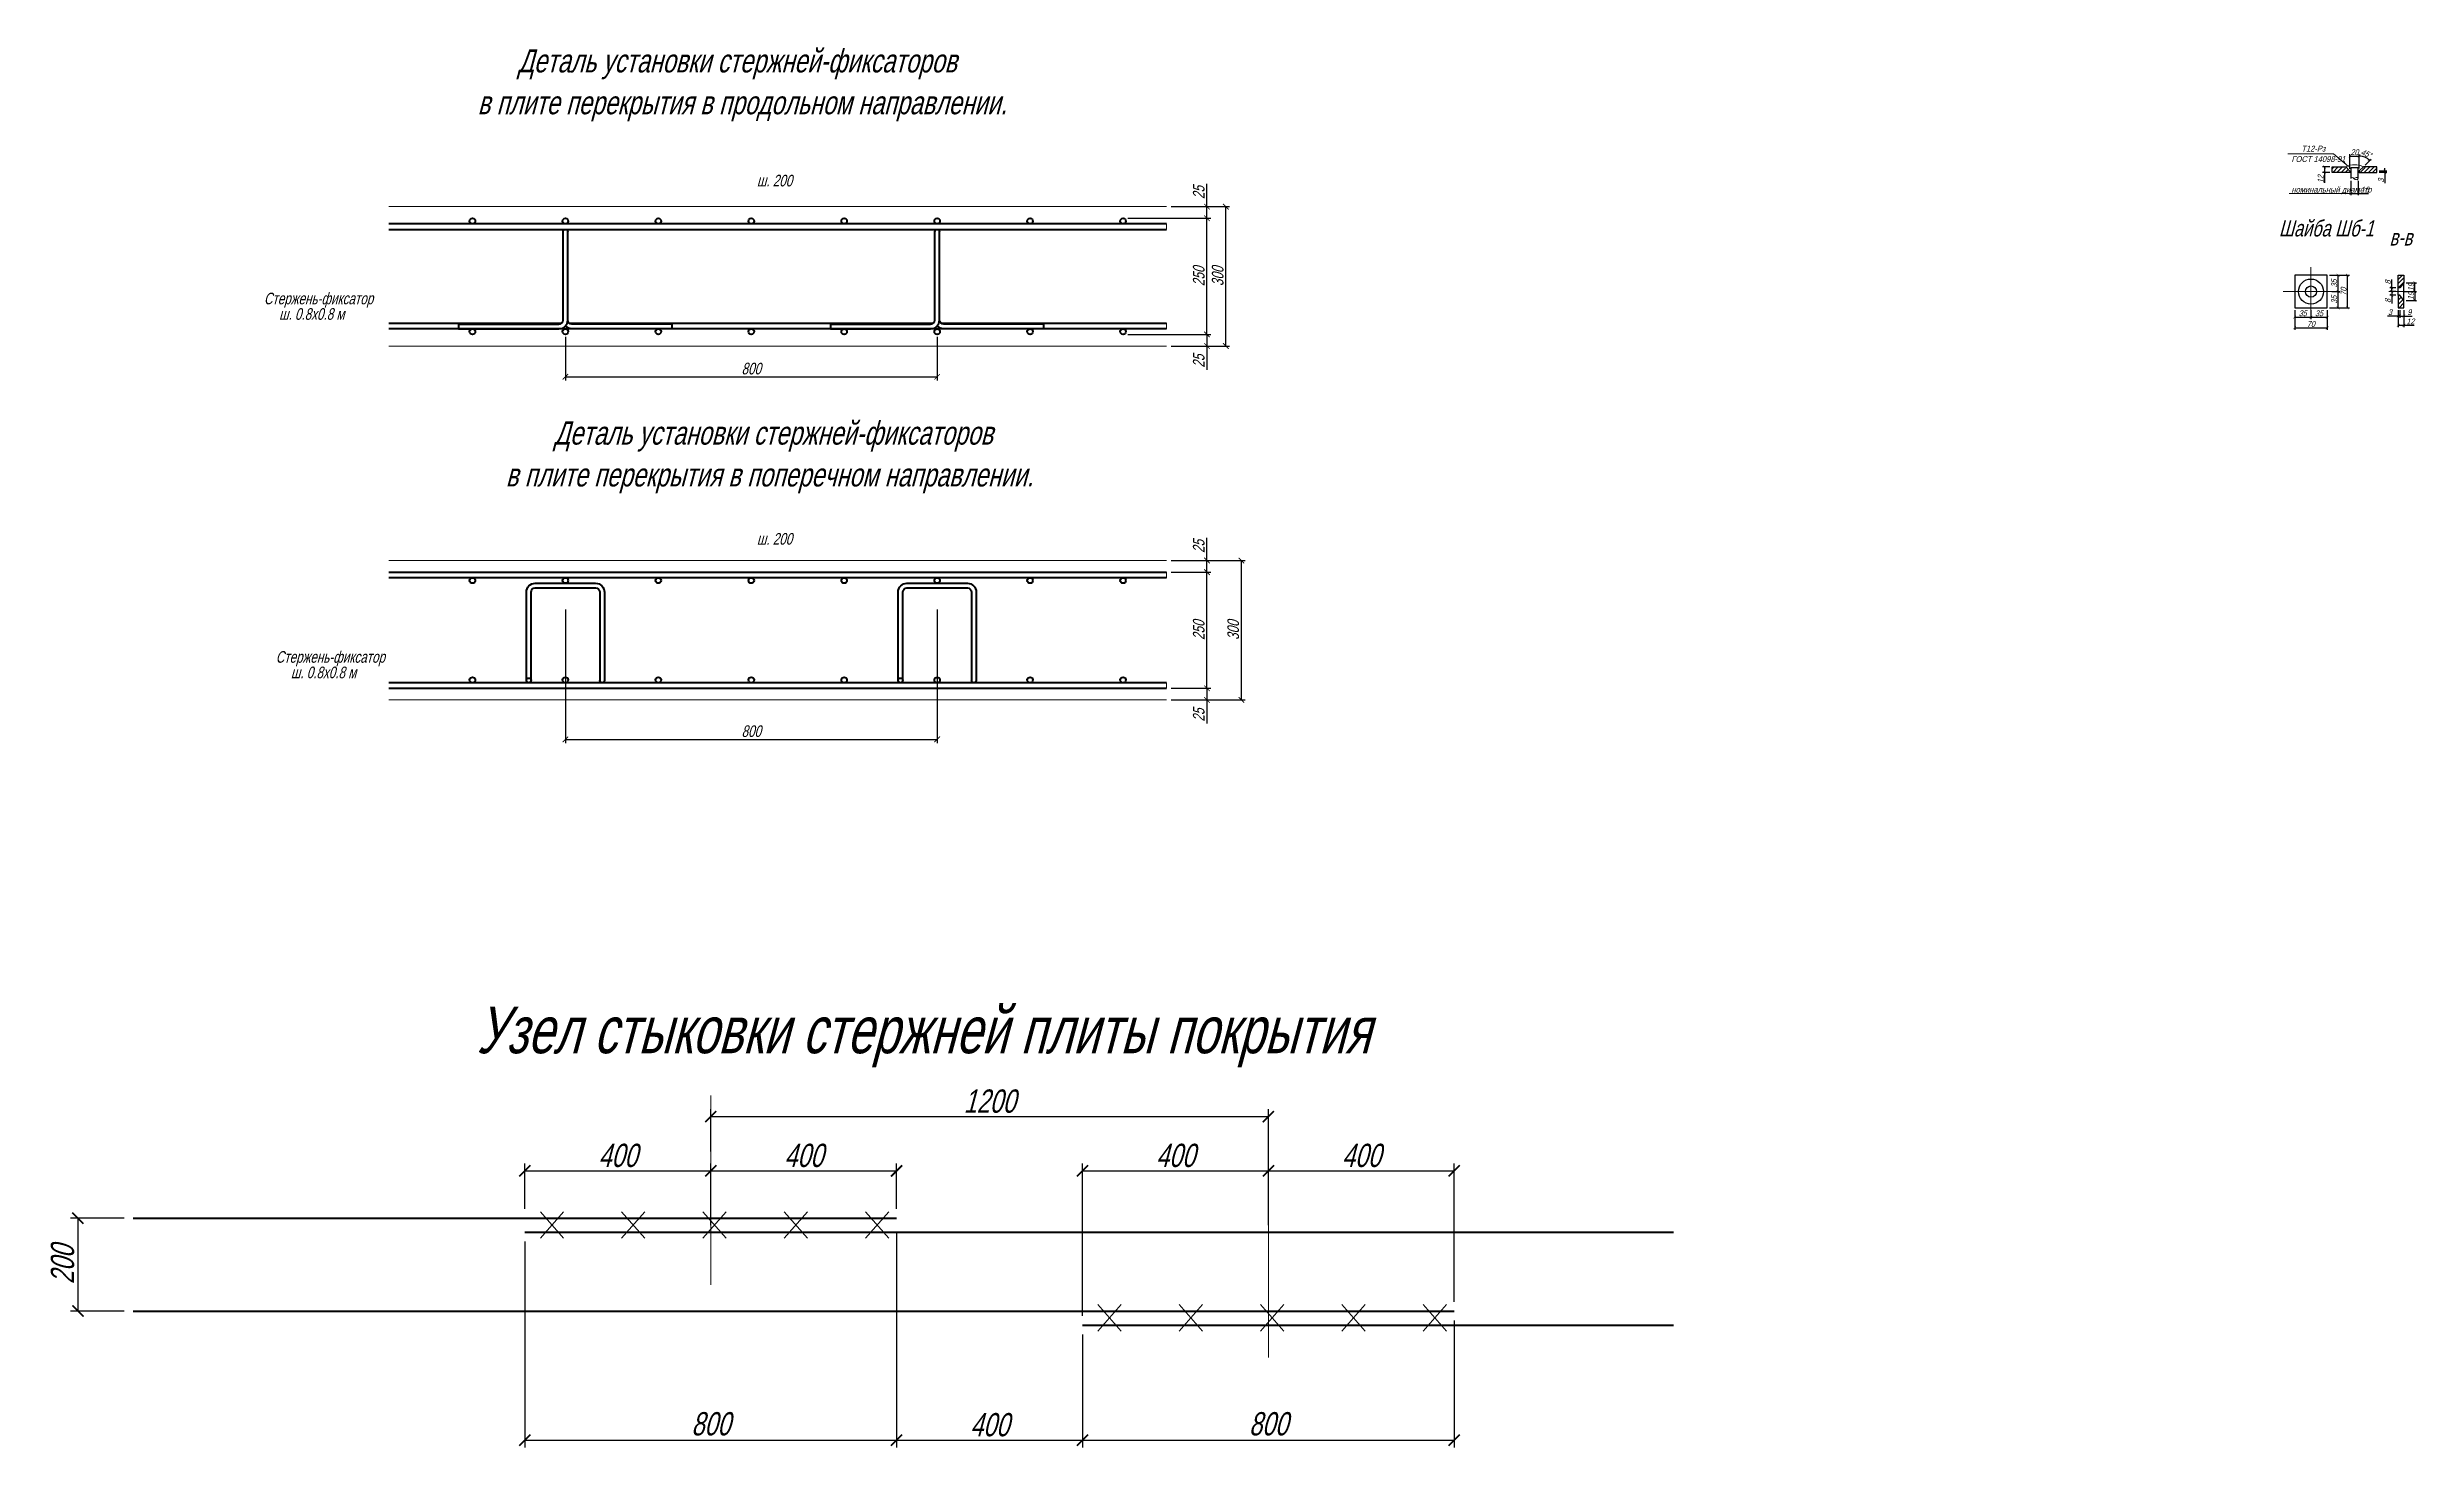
# Model space of a CAD drawing. Header units: millimetres. Extents: x 5929542 to 6152618, y 10240044 to 10382466.
# Drawn here: x 6138428 to 6143526, y 10276311 to 10279324 of the extents above; entities that cross this region are included whole.
import ezdxf
from ezdxf.enums import TextEntityAlignment as Align

# ---------------------------------------------------------------- set-up
doc = ezdxf.new("R2010")
doc.units = ezdxf.units.MM
doc.header["$PDMODE"] = 35
doc.linetypes.add('осевая', pattern=[50.8, 31.75, -6.35, 6.35, -6.35])
doc.layers.get('Defpoints').update_dxf_attribs({"color": 253})
for name, color, linetype, lineweight in [('арматура', 7, 'Continuous', 40), ('Оси', 6, 'осевая', 9), ('Основная', 7, 'Continuous', 30), ('Построения', 7, 'Continuous', 13), ('Размеры', 172, 'Continuous', 13), ('Текст', 134, 'Continuous', 13)]:
    doc.layers.add(name, color=color, linetype=linetype, lineweight=lineweight)
doc.styles.add('1к1', font='mipgost.shx', dxfattribs={"width": 0.75, "oblique": 15})
doc.styles.add('GOST 2.304', font='mipgost.ttf', dxfattribs={"width": 0.75, "oblique": 15})
doc.dimstyles.new('1k10', dxfattribs={"dimscale": 10, "dimtxt": 2.5, "dimasz": 1.2, "dimexe": 0.8, "dimexo": 1, "dimgap": 0.5, "dimtad": 1, "dimdec": 0, "dimtxsty": '1к1', "dimblk": 'ARCHTICK', "dimcen": 2.5, "dimadec": 0, "dimazin": 0, "dimtfac": 1, "dimtdec": 0, "dimtmove": 0, "dimatfit": 3, "dimfxl": 1.25, "dimarcsym": 0})
doc.dimstyles.new('1k100', dxfattribs={"dimscale": 100, "dimtxt": 2.5, "dimasz": 1.2, "dimexe": 0.8, "dimexo": 1, "dimgap": 0.4, "dimtad": 1, "dimdec": 0, "dimtxsty": 'GOST 2.304', "dimblk": 'ARCHTICK', "dimcen": 2.5, "dimadec": 0, "dimazin": 0, "dimtfac": 1, "dimtdec": 0, "dimtmove": 0, "dimatfit": 3, "dimfxl": 1.25, "dimarcsym": 0})
doc.dimstyles.new('1k25', dxfattribs={"dimscale": 25, "dimtxt": 2.5, "dimasz": 1.2, "dimexe": 0.8, "dimexo": 1, "dimgap": 0.5, "dimtad": 1, "dimdec": 0, "dimtxsty": 'GOST 2.304', "dimblk": 'ARCHTICK', "dimcen": 2.5, "dimadec": 0, "dimazin": 0, "dimtfac": 1, "dimtdec": 0, "dimtmove": 0, "dimatfit": 3, "dimfxl": 1.25, "dimarcsym": 0})
pattern_1 = [(45, (5773576.3006, 10124467.676), (-4.49012806, 4.49012806), [])]

msp = doc.modelspace()

# ---------------------------------------------------------------- texts
at = {"layer": 'Текст', "ltscale": 10, "style": 'GOST 2.304', "oblique": 15, "width": 0.75}
for s, p in [('Деталь установки стержней-фиксаторов', (6139912.69534, 10279270.3561)), ('в плите перекрытия в продольном направлении.', (6139923.08558, 10279180.3561)), ('Деталь установки стержней-фиксаторов', (6139990.26643, 10278469.39942)), ('в плите перекрытия в поперечном направлении.', (6139981.79585, 10278379.39942))]:
    msp.add_text(s, height=50, dxfattribs=at).set_placement(p, align=Align.CENTER)
at = {"layer": 'Текст', "ltscale": 5, "style": 'GOST 2.304', "oblique": 15, "width": 0.85}
for s, p in [('Т12-Рз', (6143278.3946, 10279100.2186)), ('ГОСТ 14098-91', (6143256.95367, 10279077.7186)), ('номинальный диаметр', (6143256.95367, 10279011.95223))]:
    msp.add_text(s, height=12.5, dxfattribs=at).set_placement(p)
at = {"layer": 'Текст', "ltscale": 5, "style": 'GOST 2.304', "oblique": 15, "width": 0.75}
for s, p in [('Шайба Шб-1', (6143229.86943, 10278934.91629)), ('в-в', (6143467.8022, 10278915.41245))]:
    msp.add_text(s, height=35, dxfattribs=at).set_placement(p, align=Align.MIDDLE_LEFT)
at = {"layer": 'Текст', "ltscale": 20, "style": 'GOST 2.304', "oblique": 15, "width": 0.75}
msp.add_text('Узел стыковки стержней плиты покрытия', height=100, dxfattribs=at).set_placement((6140312.7644, 10277159.58568), align=Align.CENTER)
at = {"layer": 'Текст', "char_height": 25, "attachment_point": 1, "style": 'GOST 2.304'}
for s, insert, width in [('ш. 200', (6139954.72998, 10279050.10422), 85.8787894), ('Стержень-фиксатор', (6138893.98847, 10278796.35892), 156.832766), ('ш. 0.8х0.8 м', (6138926.53241, 10278763.04553), 156.832766), ('ш. 200', (6139954.72998, 10278279.13293), 85.8787894), ('Стержень-фиксатор', (6138919.36297, 10278024.98391), 156.832766), ('ш. 0.8х0.8 м', (6138951.90691, 10277991.65286), 156.832766)]:
    msp.add_mtext(s, dxfattribs=dict(at, insert=insert, width=width))

# ---------------------------------------------------------------- blocks, each defined once
blk = doc.blocks.new('_ArchTick')
at = {"color": 0, "linetype": 'ByBlock', "const_width": 0.15}
blk.add_lwpolyline([(-0.5, -0.5), (0.5, 0.5)], dxfattribs=at)
blk = doc.blocks.new('*D518')
at = {"layer": 'Defpoints', "color": 0, "ltscale": 10, "transparency": 16777216}
for p in [(6139542.6, 10278711.1), (6140342.6, 10278711.1), (6140342.6, 10278615.4)]:
    blk.add_point(p, dxfattribs=at)
at = {"layer": 'Размеры', "color": 0, "lineweight": -2, "ltscale": 10, "transparency": 16777216}
for p, q in [((6139542.6, 10278701.1), (6139542.6, 10278607.4)), ((6140342.6, 10278701.1), (6140342.6, 10278607.4)), ((6139542.6, 10278615.4), (6140342.6, 10278615.4))]:
    blk.add_line(p, q, dxfattribs=at)
at = {"layer": 'Размеры', "color": 0, "lineweight": -2, "ltscale": 10, "transparency": 16777216, "xscale": 12, "yscale": 12, "zscale": 12, "rotation": 180}
blk.add_blockref('_ArchTick', (6139542.6, 10278615.4), dxfattribs=at)
at = {"layer": 'Размеры', "color": 0, "lineweight": -2, "ltscale": 10, "transparency": 16777216, "xscale": 12, "yscale": 12, "zscale": 12}
blk.add_blockref('_ArchTick', (6140342.6, 10278615.4), dxfattribs=at)
at = {"layer": 'Размеры', "color": 0, "ltscale": 10, "transparency": 16777216, "insert": (6139942.6, 10278632.9), "char_height": 25, "attachment_point": 5, "style": 'GOST 2.304'}
blk.add_mtext('800', dxfattribs=at)
blk = doc.blocks.new('*D519')
at = {"layer": 'Defpoints', "color": 0, "transparency": 16777216}
for p in [(6140742.6, 10278706.6), (6140923.2, 10278706.6), (6140836.1, 10278681.6)]:
    blk.add_point(p, dxfattribs=at)
at = {"layer": 'Размеры', "color": 0, "lineweight": -2, "transparency": 16777216}
for p, q in [((6140752.6, 10278706.6), (6140931.2, 10278706.6)), ((6140923.2, 10278706.6), (6140923.2, 10278681.6)), ((6140846.1, 10278681.6), (6140931.2, 10278681.6)), ((6140923.2, 10278681.6), (6140923.2, 10278630.7))]:
    blk.add_line(p, q, dxfattribs=at)
at = {"layer": 'Размеры', "color": 0, "lineweight": -2, "transparency": 16777216, "xscale": 12, "yscale": 12, "zscale": 12}
for p, rotation in [((6140923.2, 10278706.6), 90), ((6140923.2, 10278681.6), 270)]:
    blk.add_blockref('_ArchTick', p, dxfattribs=dict(at, rotation=rotation))
at = {"layer": 'Размеры', "color": 0, "transparency": 16777216, "insert": (6140905.7, 10278649.1), "char_height": 25, "attachment_point": 5, "rotation": 90, "style": 'GOST 2.304'}
blk.add_mtext('25', dxfattribs=at)
blk = doc.blocks.new('*D507')
at = {"layer": 'Defpoints', "color": 0, "transparency": 16777216}
for p in [(6140841.9, 10278956.6), (6140923.2, 10278956.6), (6140841.9, 10278706.6)]:
    blk.add_point(p, dxfattribs=at)
at = {"layer": 'Размеры', "color": 0, "lineweight": -2, "transparency": 16777216}
for p, q in [((6140851.9, 10278956.6), (6140931.2, 10278956.6)), ((6140923.2, 10278706.6), (6140923.2, 10278956.6)), ((6140851.9, 10278706.6), (6140931.2, 10278706.6))]:
    blk.add_line(p, q, dxfattribs=at)
at = {"layer": 'Размеры', "color": 0, "lineweight": -2, "transparency": 16777216, "xscale": 12, "yscale": 12, "zscale": 12}
for p, rotation in [((6140923.2, 10278956.6), 90), ((6140923.2, 10278706.6), 270)]:
    blk.add_blockref('_ArchTick', p, dxfattribs=dict(at, rotation=rotation))
at = {"layer": 'Размеры', "color": 0, "transparency": 16777216, "insert": (6140905.7, 10278831.6), "char_height": 25, "attachment_point": 5, "rotation": 90, "style": 'GOST 2.304'}
blk.add_mtext('250', dxfattribs=at)
blk = doc.blocks.new('*D520')
at = {"layer": 'Defpoints', "color": 0, "transparency": 16777216}
for p in [(6140742.6, 10278956.6), (6140836.1, 10278981.6), (6140923.2, 10278981.6)]:
    blk.add_point(p, dxfattribs=at)
at = {"layer": 'Размеры', "color": 0, "lineweight": -2, "transparency": 16777216}
for p, q in [((6140923.2, 10278981.6), (6140923.2, 10279030.4)), ((6140752.6, 10278956.6), (6140931.2, 10278956.6)), ((6140846.1, 10278981.6), (6140931.2, 10278981.6)), ((6140923.2, 10278956.6), (6140923.2, 10278981.6))]:
    blk.add_line(p, q, dxfattribs=at)
at = {"layer": 'Размеры', "color": 0, "lineweight": -2, "transparency": 16777216, "xscale": 12, "yscale": 12, "zscale": 12}
for p, rotation in [((6140923.2, 10278981.6), 90), ((6140923.2, 10278956.6), 270)]:
    blk.add_blockref('_ArchTick', p, dxfattribs=dict(at, rotation=rotation))
at = {"layer": 'Размеры', "color": 0, "transparency": 16777216, "insert": (6140905.7, 10279012), "char_height": 25, "attachment_point": 5, "rotation": 90, "style": 'GOST 2.304'}
blk.add_mtext('25', dxfattribs=at)
blk = doc.blocks.new('*D508')
at = {"layer": 'Defpoints', "color": 0, "transparency": 16777216}
for p in [(6140836.1, 10278981.6), (6140963.9, 10278981.6), (6140836.1, 10278681.6)]:
    blk.add_point(p, dxfattribs=at)
at = {"layer": 'Размеры', "color": 0, "lineweight": -2, "transparency": 16777216}
for p, q in [((6140846.1, 10278981.6), (6140971.9, 10278981.6)), ((6140963.9, 10278681.6), (6140963.9, 10278981.6)), ((6140846.1, 10278681.6), (6140971.9, 10278681.6))]:
    blk.add_line(p, q, dxfattribs=at)
at = {"layer": 'Размеры', "color": 0, "lineweight": -2, "transparency": 16777216, "xscale": 12, "yscale": 12, "zscale": 12}
for p, rotation in [((6140963.9, 10278981.6), 90), ((6140963.9, 10278681.6), 270)]:
    blk.add_blockref('_ArchTick', p, dxfattribs=dict(at, rotation=rotation))
at = {"layer": 'Размеры', "color": 0, "transparency": 16777216, "insert": (6140946.4, 10278831.6), "char_height": 25, "attachment_point": 5, "rotation": 90, "style": 'GOST 2.304'}
blk.add_mtext('300', dxfattribs=at)
blk = doc.blocks.new('*D509')
at = {"layer": 'Defpoints', "color": 0, "transparency": 16777216}
for p in [(6140836.1, 10277945), (6140923.2, 10277945), (6140836.1, 10277920)]:
    blk.add_point(p, dxfattribs=at)
at = {"layer": 'Размеры', "color": 0, "lineweight": -2, "transparency": 16777216}
for p, q in [((6140846.1, 10277945), (6140931.2, 10277945)), ((6140923.2, 10277945), (6140923.2, 10277920)), ((6140846.1, 10277920), (6140931.2, 10277920)), ((6140923.2, 10277920), (6140923.2, 10277869.1))]:
    blk.add_line(p, q, dxfattribs=at)
at = {"layer": 'Размеры', "color": 0, "lineweight": -2, "transparency": 16777216, "xscale": 12, "yscale": 12, "zscale": 12}
for p, rotation in [((6140923.2, 10277945), 90), ((6140923.2, 10277920), 270)]:
    blk.add_blockref('_ArchTick', p, dxfattribs=dict(at, rotation=rotation))
at = {"layer": 'Размеры', "color": 0, "transparency": 16777216, "insert": (6140905.7, 10277887.5), "char_height": 25, "attachment_point": 5, "rotation": 90, "style": 'GOST 2.304'}
blk.add_mtext('25', dxfattribs=at)
blk = doc.blocks.new('*D510')
at = {"layer": 'Defpoints', "color": 0, "transparency": 16777216}
for p in [(6140836.1, 10278195), (6140923.2, 10278195), (6140836.1, 10277945)]:
    blk.add_point(p, dxfattribs=at)
at = {"layer": 'Размеры', "color": 0, "lineweight": -2, "transparency": 16777216}
for p, q in [((6140846.1, 10278195), (6140931.2, 10278195)), ((6140923.2, 10277945), (6140923.2, 10278195)), ((6140846.1, 10277945), (6140931.2, 10277945))]:
    blk.add_line(p, q, dxfattribs=at)
at = {"layer": 'Размеры', "color": 0, "lineweight": -2, "transparency": 16777216, "xscale": 12, "yscale": 12, "zscale": 12}
for p, rotation in [((6140923.2, 10278195), 90), ((6140923.2, 10277945), 270)]:
    blk.add_blockref('_ArchTick', p, dxfattribs=dict(at, rotation=rotation))
at = {"layer": 'Размеры', "color": 0, "transparency": 16777216, "insert": (6140905.7, 10278070), "char_height": 25, "attachment_point": 5, "rotation": 90, "style": 'GOST 2.304'}
blk.add_mtext('250', dxfattribs=at)
blk = doc.blocks.new('*D511')
at = {"layer": 'Defpoints', "color": 0, "transparency": 16777216}
for p in [(6140836.1, 10278220), (6140836.1, 10278195), (6140923.2, 10278220)]:
    blk.add_point(p, dxfattribs=at)
at = {"layer": 'Размеры', "color": 0, "lineweight": -2, "transparency": 16777216}
for p, q in [((6140923.2, 10278220), (6140923.2, 10278268.7)), ((6140846.1, 10278220), (6140931.2, 10278220)), ((6140846.1, 10278195), (6140931.2, 10278195)), ((6140923.2, 10278195), (6140923.2, 10278220))]:
    blk.add_line(p, q, dxfattribs=at)
at = {"layer": 'Размеры', "color": 0, "lineweight": -2, "transparency": 16777216, "xscale": 12, "yscale": 12, "zscale": 12}
for p, rotation in [((6140923.2, 10278220), 90), ((6140923.2, 10278195), 270)]:
    blk.add_blockref('_ArchTick', p, dxfattribs=dict(at, rotation=rotation))
at = {"layer": 'Размеры', "color": 0, "transparency": 16777216, "insert": (6140905.7, 10278250.3), "char_height": 25, "attachment_point": 5, "rotation": 90, "style": 'GOST 2.304'}
blk.add_mtext('25', dxfattribs=at)
blk = doc.blocks.new('*D512')
at = {"layer": 'Defpoints', "color": 0, "transparency": 16777216}
for p in [(6140836.1, 10278220), (6140997.3, 10278220), (6140836.1, 10277920)]:
    blk.add_point(p, dxfattribs=at)
at = {"layer": 'Размеры', "color": 0, "lineweight": -2, "transparency": 16777216}
for p, q in [((6140846.1, 10278220), (6141005.3, 10278220)), ((6140997.3, 10277920), (6140997.3, 10278220)), ((6140846.1, 10277920), (6141005.3, 10277920))]:
    blk.add_line(p, q, dxfattribs=at)
at = {"layer": 'Размеры', "color": 0, "lineweight": -2, "transparency": 16777216, "xscale": 12, "yscale": 12, "zscale": 12}
for p, rotation in [((6140997.3, 10278220), 90), ((6140997.3, 10277920), 270)]:
    blk.add_blockref('_ArchTick', p, dxfattribs=dict(at, rotation=rotation))
at = {"layer": 'Размеры', "color": 0, "transparency": 16777216, "insert": (6140979.8, 10278070), "char_height": 25, "attachment_point": 5, "rotation": 90, "style": 'GOST 2.304'}
blk.add_mtext('300', dxfattribs=at)
blk = doc.blocks.new('*D513')
at = {"layer": 'Defpoints', "color": 0, "transparency": 16777216}
for p in [(6139542.6, 10278124.7), (6140342.6, 10278124.7), (6140342.6, 10277835.1)]:
    blk.add_point(p, dxfattribs=at)
at = {"layer": 'Размеры', "color": 0, "lineweight": -2, "transparency": 16777216}
for p, q in [((6139542.6, 10278114.7), (6139542.6, 10277827.1)), ((6140342.6, 10278114.7), (6140342.6, 10277827.1)), ((6139542.6, 10277835.1), (6140342.6, 10277835.1))]:
    blk.add_line(p, q, dxfattribs=at)
at = {"layer": 'Размеры', "color": 0, "lineweight": -2, "transparency": 16777216, "xscale": 12, "yscale": 12, "zscale": 12, "rotation": 180}
blk.add_blockref('_ArchTick', (6139542.6, 10277835.1), dxfattribs=at)
at = {"layer": 'Размеры', "color": 0, "lineweight": -2, "transparency": 16777216, "xscale": 12, "yscale": 12, "zscale": 12}
blk.add_blockref('_ArchTick', (6140342.6, 10277835.1), dxfattribs=at)
at = {"layer": 'Размеры', "color": 0, "transparency": 16777216, "insert": (6139942.6, 10277852.6), "char_height": 25, "attachment_point": 5, "style": 'GOST 2.304'}
blk.add_mtext('800', dxfattribs=at)
blk = doc.blocks.new('вы')
at = {"layer": 'арматура', "extrusion": (1, -7.76087e-12, 0)}
for p, q in [((468866.8, 114100.9), (468866.8, 114291.9)), ((468876.8, 114101.9), (468876.8, 114291.9))]:
    blk.add_line(p, q, dxfattribs=at)
at = {"layer": 'арматура', "extrusion": (-5.10235e-12, -1, 0)}
for p, q in [((468642, 114092.9), (468857.8, 114092.9)), ((468642, 114082.9), (468857.8, 114082.9)), ((469101.5, 114092.9), (468885.8, 114092.9)), ((469101.5, 114082.9), (468885.8, 114082.9))]:
    blk.add_line(p, q, dxfattribs=at)
at = {"layer": 'арматура', "extrusion": (1, 0, 0)}
for p, q in [((468642, 114092.9), (468642, 114082.9)), ((469101.5, 114082.9), (469101.5, 114092.9))]:
    blk.add_line(p, q, dxfattribs=at)
at = {"layer": 'арматура', "extrusion": (0, 0, -1)}
for centre, radius, start, end in [((-468871.8, 114291.9), 5, 0, 180), ((-468885.8, 114101.9), 9, 270, 0), ((-468885.8, 114101.9), 19, 270, 317.4631)]:
    blk.add_arc(centre, radius, start, end, dxfattribs=at)
at = {"layer": 'арматура'}
for radius, end in [(9, 0), (19, 360)]:
    blk.add_arc((468857.8, 114101.9), radius, 270, end, dxfattribs=at)
blk = doc.blocks.new('ддлр')
at = {"layer": 'арматура', "extrusion": (1, 0, 0)}
for p, q in [((468787.8, 113326.3), (468787.8, 113516.3)), ((468797.8, 113326.3), (468797.8, 113516.3)), ((468945.8, 113516.3), (468945.8, 113326.3)), ((468955.8, 113516.3), (468955.8, 113326.3))]:
    blk.add_line(p, q, dxfattribs=at)
at = {"layer": 'арматура', "extrusion": (0, 1, 0)}
for p, q in [((468806.8, 113535.3), (468936.8, 113535.3)), ((468806.8, 113525.3), (468936.8, 113525.3))]:
    blk.add_line(p, q, dxfattribs=at)
at = {"layer": 'арматура'}
blk.add_circle((468792.8, 113326.3), 5, dxfattribs=at)
at = {"layer": 'арматура', "extrusion": (0, 0, -1)}
for centre, radius, start, end in [((-468806.8, 113516.3), 19, 360, 90), ((-468806.8, 113516.3), 9, 360, 90), ((-468936.8, 113516.3), 19, 90, 180), ((-468936.8, 113516.3), 9, 90, 180), ((-468950.8, 113326.3), 5, 180, 0)]:
    blk.add_arc(centre, radius, start, end, dxfattribs=at)
blk = doc.blocks.new('*D653')
at = {"layer": 'Defpoints', "color": 0, "ltscale": 5, "transparency": 16777216}
for p in [(6143327.9, 10279055.1), (6143344.7, 10279067.1), (6143344.7, 10279055.1)]:
    blk.add_point(p, dxfattribs=at)
at = {"layer": 'Размеры', "color": 0, "lineweight": -2, "ltscale": 5, "transparency": 16777216}
for p, q in [((6143339.7, 10279067.1), (6143323.9, 10279067.1)), ((6143339.7, 10279055.1), (6143323.9, 10279055.1)), ((6143327.9, 10279067.1), (6143327.9, 10279055.1)), ((6143327.9, 10279055.1), (6143327.9, 10279033))]:
    blk.add_line(p, q, dxfattribs=at)
at = {"layer": 'Размеры', "color": 0, "lineweight": -2, "ltscale": 5, "transparency": 16777216, "xscale": 6, "yscale": 6, "zscale": 6}
for p, rotation in [((6143327.9, 10279067.1), 90), ((6143327.9, 10279055.1), 270)]:
    blk.add_blockref('_ArchTick', p, dxfattribs=dict(at, rotation=rotation))
at = {"layer": 'Размеры', "color": 0, "ltscale": 5, "transparency": 16777216, "insert": (6143319.7, 10279041), "char_height": 12.5, "attachment_point": 5, "rotation": 90, "style": 'GOST 2.304'}
blk.add_mtext('12', dxfattribs=at)
blk = doc.blocks.new('*D654')
at = {"layer": 'Defpoints', "color": 0, "ltscale": 5, "transparency": 16777216}
for p in [(6143440.7, 10279058.4), (6143440.7, 10279055.4), (6143458.1, 10279055.4)]:
    blk.add_point(p, dxfattribs=at)
at = {"layer": 'Размеры', "color": 0, "lineweight": -2, "ltscale": 5, "transparency": 16777216}
for p, q in [((6143445.7, 10279058.4), (6143462.1, 10279058.4)), ((6143445.7, 10279055.4), (6143462.1, 10279055.4)), ((6143458.1, 10279058.4), (6143458.1, 10279064.4)), ((6143458.1, 10279058.4), (6143458.1, 10279055.4)), ((6143458.1, 10279055.4), (6143458.1, 10279032))]:
    blk.add_line(p, q, dxfattribs=at)
at = {"layer": 'Размеры', "color": 0, "lineweight": -2, "ltscale": 5, "transparency": 16777216, "xscale": 6, "yscale": 6, "zscale": 6}
for p, rotation in [((6143458.1, 10279058.4), 270), ((6143458.1, 10279055.4), 90)]:
    blk.add_blockref('_ArchTick', p, dxfattribs=dict(at, rotation=rotation))
at = {"layer": 'Размеры', "color": 0, "ltscale": 5, "transparency": 16777216, "insert": (6143449.8, 10279037.7), "char_height": 12.5, "attachment_point": 5, "rotation": 90, "style": 'GOST 2.304'}
blk.add_mtext('3', dxfattribs=at)
blk = doc.blocks.new('*D663')
at = {"layer": 'Defpoints', "color": 0, "ltscale": 5, "transparency": 16777216}
for p in [(6143382.7, 10279058.1), (6143402.7, 10279090.4), (6143402.7, 10279058.4)]:
    blk.add_point(p, dxfattribs=at)
at = {"layer": 'Размеры', "color": 0, "lineweight": -2, "ltscale": 5, "transparency": 16777216}
for p, q in [((6143382.7, 10279063.1), (6143382.7, 10279094.4)), ((6143402.7, 10279063.4), (6143402.7, 10279094.4)), ((6143382.7, 10279090.4), (6143402.7, 10279090.4))]:
    blk.add_line(p, q, dxfattribs=at)
at = {"layer": 'Размеры', "color": 0, "lineweight": -2, "ltscale": 5, "transparency": 16777216, "xscale": 6, "yscale": 6, "zscale": 6, "rotation": 180}
blk.add_blockref('_ArchTick', (6143382.7, 10279090.4), dxfattribs=at)
at = {"layer": 'Размеры', "color": 0, "lineweight": -2, "ltscale": 5, "transparency": 16777216, "xscale": 6, "yscale": 6, "zscale": 6}
blk.add_blockref('_ArchTick', (6143402.7, 10279090.4), dxfattribs=at)
at = {"layer": 'Размеры', "color": 0, "ltscale": 5, "transparency": 16777216, "insert": (6143392.7, 10279098.6), "char_height": 12.5, "attachment_point": 5, "style": 'GOST 2.304'}
blk.add_mtext('20', dxfattribs=at)
blk = doc.blocks.new('*D664')
at = {"layer": 'Defpoints', "color": 0, "ltscale": 5, "transparency": 16777216}
for p in [(6143263.9, 10278763.8), (6143298.9, 10278763.8), (6143298.9, 10278743.7)]:
    blk.add_point(p, dxfattribs=at)
at = {"layer": 'Размеры', "color": 0, "lineweight": -2, "ltscale": 5, "transparency": 16777216}
for p, q in [((6143263.9, 10278758.8), (6143263.9, 10278739.7)), ((6143263.9, 10278743.7), (6143298.9, 10278743.7)), ((6143298.9, 10278758.8), (6143298.9, 10278739.7))]:
    blk.add_line(p, q, dxfattribs=at)
at = {"layer": 'Размеры', "color": 0, "lineweight": -2, "ltscale": 5, "transparency": 16777216, "xscale": 6, "yscale": 6, "zscale": 6, "rotation": 180}
blk.add_blockref('_ArchTick', (6143263.9, 10278743.7), dxfattribs=at)
at = {"layer": 'Размеры', "color": 0, "lineweight": -2, "ltscale": 5, "transparency": 16777216, "xscale": 6, "yscale": 6, "zscale": 6}
blk.add_blockref('_ArchTick', (6143298.9, 10278743.7), dxfattribs=at)
at = {"layer": 'Размеры', "color": 0, "ltscale": 5, "transparency": 16777216, "insert": (6143281.4, 10278752), "char_height": 12.5, "attachment_point": 5, "style": 'GOST 2.304'}
blk.add_mtext('35', dxfattribs=at)
blk = doc.blocks.new('*D665')
at = {"layer": 'Defpoints', "color": 0, "ltscale": 5, "transparency": 16777216}
for p in [(6143298.9, 10278763.8), (6143333.9, 10278763.8), (6143333.9, 10278743.7)]:
    blk.add_point(p, dxfattribs=at)
at = {"layer": 'Размеры', "color": 0, "lineweight": -2, "ltscale": 5, "transparency": 16777216}
for p, q in [((6143298.9, 10278758.8), (6143298.9, 10278739.7)), ((6143298.9, 10278743.7), (6143333.9, 10278743.7)), ((6143333.9, 10278758.8), (6143333.9, 10278739.7))]:
    blk.add_line(p, q, dxfattribs=at)
at = {"layer": 'Размеры', "color": 0, "lineweight": -2, "ltscale": 5, "transparency": 16777216, "xscale": 6, "yscale": 6, "zscale": 6, "rotation": 180}
blk.add_blockref('_ArchTick', (6143298.9, 10278743.7), dxfattribs=at)
at = {"layer": 'Размеры', "color": 0, "lineweight": -2, "ltscale": 5, "transparency": 16777216, "xscale": 6, "yscale": 6, "zscale": 6}
blk.add_blockref('_ArchTick', (6143333.9, 10278743.7), dxfattribs=at)
at = {"layer": 'Размеры', "color": 0, "ltscale": 5, "transparency": 16777216, "insert": (6143316.4, 10278752), "char_height": 12.5, "attachment_point": 5, "style": 'GOST 2.304'}
blk.add_mtext('35', dxfattribs=at)
blk = doc.blocks.new('*D655')
at = {"layer": 'Defpoints', "color": 0, "ltscale": 5, "transparency": 16777216}
for p in [(6143263.9, 10278763.8), (6143333.9, 10278763.8), (6143333.9, 10278720.6)]:
    blk.add_point(p, dxfattribs=at)
at = {"layer": 'Размеры', "color": 0, "lineweight": -2, "ltscale": 5, "transparency": 16777216}
for p, q in [((6143263.9, 10278758.8), (6143263.9, 10278716.6)), ((6143333.9, 10278758.8), (6143333.9, 10278716.6)), ((6143263.9, 10278720.6), (6143333.9, 10278720.6))]:
    blk.add_line(p, q, dxfattribs=at)
at = {"layer": 'Размеры', "color": 0, "lineweight": -2, "ltscale": 5, "transparency": 16777216, "xscale": 6, "yscale": 6, "zscale": 6, "rotation": 180}
blk.add_blockref('_ArchTick', (6143263.9, 10278720.6), dxfattribs=at)
at = {"layer": 'Размеры', "color": 0, "lineweight": -2, "ltscale": 5, "transparency": 16777216, "xscale": 6, "yscale": 6, "zscale": 6}
blk.add_blockref('_ArchTick', (6143333.9, 10278720.6), dxfattribs=at)
at = {"layer": 'Размеры', "color": 0, "ltscale": 5, "transparency": 16777216, "insert": (6143298.9, 10278728.9), "char_height": 12.5, "attachment_point": 5, "style": 'GOST 2.304'}
blk.add_mtext('70', dxfattribs=at)
blk = doc.blocks.new('*D666')
at = {"layer": 'Defpoints', "color": 0, "ltscale": 5, "transparency": 16777216}
for p in [(6143338.9, 10278798.8), (6143357.2, 10278798.8), (6143333.9, 10278763.8)]:
    blk.add_point(p, dxfattribs=at)
at = {"layer": 'Размеры', "color": 0, "lineweight": -2, "ltscale": 5, "transparency": 16777216}
for p, q in [((6143343.9, 10278798.8), (6143361.2, 10278798.8)), ((6143357.2, 10278763.8), (6143357.2, 10278798.8)), ((6143338.9, 10278763.8), (6143361.2, 10278763.8))]:
    blk.add_line(p, q, dxfattribs=at)
at = {"layer": 'Размеры', "color": 0, "lineweight": -2, "ltscale": 5, "transparency": 16777216, "xscale": 6, "yscale": 6, "zscale": 6}
for p, rotation in [((6143357.2, 10278798.8), 90), ((6143357.2, 10278763.8), 270)]:
    blk.add_blockref('_ArchTick', p, dxfattribs=dict(at, rotation=rotation))
at = {"layer": 'Размеры', "color": 0, "ltscale": 5, "transparency": 16777216, "insert": (6143349, 10278781.3), "char_height": 12.5, "attachment_point": 5, "rotation": 90, "style": 'GOST 2.304'}
blk.add_mtext('35', dxfattribs=at)
blk = doc.blocks.new('*D667')
at = {"layer": 'Defpoints', "color": 0, "ltscale": 5, "transparency": 16777216}
for p in [(6143333.9, 10278833.8), (6143338.9, 10278798.8), (6143357.2, 10278833.8)]:
    blk.add_point(p, dxfattribs=at)
at = {"layer": 'Размеры', "color": 0, "lineweight": -2, "ltscale": 5, "transparency": 16777216}
for p, q in [((6143338.9, 10278833.8), (6143361.2, 10278833.8)), ((6143343.9, 10278798.8), (6143361.2, 10278798.8)), ((6143357.2, 10278798.8), (6143357.2, 10278833.8))]:
    blk.add_line(p, q, dxfattribs=at)
at = {"layer": 'Размеры', "color": 0, "lineweight": -2, "ltscale": 5, "transparency": 16777216, "xscale": 6, "yscale": 6, "zscale": 6}
for p, rotation in [((6143357.2, 10278833.8), 90), ((6143357.2, 10278798.8), 270)]:
    blk.add_blockref('_ArchTick', p, dxfattribs=dict(at, rotation=rotation))
at = {"layer": 'Размеры', "color": 0, "ltscale": 5, "transparency": 16777216, "insert": (6143349, 10278816.3), "char_height": 12.5, "attachment_point": 5, "rotation": 90, "style": 'GOST 2.304'}
blk.add_mtext('35', dxfattribs=at)
blk = doc.blocks.new('*D656')
at = {"layer": 'Defpoints', "color": 0, "ltscale": 5, "transparency": 16777216}
for p in [(6143486.8, 10278763.8), (6143486.8, 10278746.2), (6143489.8, 10278763.8)]:
    blk.add_point(p, dxfattribs=at)
at = {"layer": 'Размеры', "color": 0, "lineweight": -2, "ltscale": 5, "transparency": 16777216}
for p, q in [((6143486.8, 10278746.2), (6143463.5, 10278746.2)), ((6143486.8, 10278758.8), (6143486.8, 10278742.2)), ((6143489.8, 10278746.2), (6143486.8, 10278746.2)), ((6143489.8, 10278758.8), (6143489.8, 10278742.2)), ((6143489.8, 10278746.2), (6143495.8, 10278746.2))]:
    blk.add_line(p, q, dxfattribs=at)
at = {"layer": 'Размеры', "color": 0, "lineweight": -2, "ltscale": 5, "transparency": 16777216, "xscale": 6, "yscale": 6, "zscale": 6}
blk.add_blockref('_ArchTick', (6143486.8, 10278746.2), dxfattribs=at)
at = {"layer": 'Размеры', "color": 0, "lineweight": -2, "ltscale": 5, "transparency": 16777216, "xscale": 6, "yscale": 6, "zscale": 6, "rotation": 180}
blk.add_blockref('_ArchTick', (6143489.8, 10278746.2), dxfattribs=at)
at = {"layer": 'Размеры', "color": 0, "ltscale": 5, "transparency": 16777216, "insert": (6143469.1, 10278754.5), "char_height": 12.5, "attachment_point": 5, "style": 'GOST 2.304'}
blk.add_mtext('3', dxfattribs=at)
blk = doc.blocks.new('*D657')
at = {"layer": 'Defpoints', "color": 0, "ltscale": 5, "transparency": 16777216}
for p in [(6143489.8, 10278763.8), (6143498.8, 10278763.8), (6143498.8, 10278746.2)]:
    blk.add_point(p, dxfattribs=at)
at = {"layer": 'Размеры', "color": 0, "lineweight": -2, "ltscale": 5, "transparency": 16777216}
for p, q in [((6143489.8, 10278758.8), (6143489.8, 10278742.2)), ((6143489.8, 10278746.2), (6143498.8, 10278746.2)), ((6143498.8, 10278758.8), (6143498.8, 10278742.2)), ((6143498.8, 10278746.2), (6143516.9, 10278746.2))]:
    blk.add_line(p, q, dxfattribs=at)
at = {"layer": 'Размеры', "color": 0, "lineweight": -2, "ltscale": 5, "transparency": 16777216, "xscale": 6, "yscale": 6, "zscale": 6, "rotation": 180}
blk.add_blockref('_ArchTick', (6143489.8, 10278746.2), dxfattribs=at)
at = {"layer": 'Размеры', "color": 0, "lineweight": -2, "ltscale": 5, "transparency": 16777216, "xscale": 6, "yscale": 6, "zscale": 6}
blk.add_blockref('_ArchTick', (6143498.8, 10278746.2), dxfattribs=at)
at = {"layer": 'Размеры', "color": 0, "ltscale": 5, "transparency": 16777216, "insert": (6143510.8, 10278754.5), "char_height": 12.5, "attachment_point": 5, "style": 'GOST 2.304'}
blk.add_mtext('9', dxfattribs=at)
blk = doc.blocks.new('*D658')
at = {"layer": 'Defpoints', "color": 0, "ltscale": 5, "transparency": 16777216}
for p in [(6143486.8, 10278763.8), (6143498.8, 10278763.8), (6143498.8, 10278726.2)]:
    blk.add_point(p, dxfattribs=at)
at = {"layer": 'Размеры', "color": 0, "lineweight": -2, "ltscale": 5, "transparency": 16777216}
for p, q in [((6143486.8, 10278758.8), (6143486.8, 10278722.2)), ((6143498.8, 10278758.8), (6143498.8, 10278722.2)), ((6143486.8, 10278726.2), (6143498.8, 10278726.2)), ((6143498.8, 10278726.2), (6143520.9, 10278726.2))]:
    blk.add_line(p, q, dxfattribs=at)
at = {"layer": 'Размеры', "color": 0, "lineweight": -2, "ltscale": 5, "transparency": 16777216, "xscale": 6, "yscale": 6, "zscale": 6, "rotation": 180}
blk.add_blockref('_ArchTick', (6143486.8, 10278726.2), dxfattribs=at)
at = {"layer": 'Размеры', "color": 0, "lineweight": -2, "ltscale": 5, "transparency": 16777216, "xscale": 6, "yscale": 6, "zscale": 6}
blk.add_blockref('_ArchTick', (6143498.8, 10278726.2), dxfattribs=at)
at = {"layer": 'Размеры', "color": 0, "ltscale": 5, "transparency": 16777216, "insert": (6143512.9, 10278734.5), "char_height": 12.5, "attachment_point": 5, "style": 'GOST 2.304'}
blk.add_mtext('12', dxfattribs=at)
blk = doc.blocks.new('*D668')
at = {"layer": 'Defpoints', "color": 0, "ltscale": 5, "transparency": 16777216}
for p in [(6143472.7, 10278790.8), (6143486.8, 10278798.8), (6143486.8, 10278790.8)]:
    blk.add_point(p, dxfattribs=at)
at = {"layer": 'Размеры', "color": 0, "lineweight": -2, "ltscale": 5, "transparency": 16777216}
for p, q in [((6143481.8, 10278798.8), (6143468.7, 10278798.8)), ((6143481.8, 10278790.8), (6143468.7, 10278790.8)), ((6143472.7, 10278798.8), (6143472.7, 10278790.8)), ((6143472.7, 10278790.8), (6143472.7, 10278772.8))]:
    blk.add_line(p, q, dxfattribs=at)
at = {"layer": 'Размеры', "color": 0, "lineweight": -2, "ltscale": 5, "transparency": 16777216, "xscale": 6, "yscale": 6, "zscale": 6}
for p, rotation in [((6143472.7, 10278798.8), 90), ((6143472.7, 10278790.8), 270)]:
    blk.add_blockref('_ArchTick', p, dxfattribs=dict(at, rotation=rotation))
at = {"layer": 'Размеры', "color": 0, "ltscale": 5, "transparency": 16777216, "insert": (6143464.4, 10278778.8), "char_height": 12.5, "attachment_point": 5, "rotation": 90, "style": 'GOST 2.304'}
blk.add_mtext('8', dxfattribs=at)
blk = doc.blocks.new('*D659')
at = {"layer": 'Defpoints', "color": 0, "ltscale": 5, "transparency": 16777216}
for p in [(6143333.9, 10278833.8), (6143377.5, 10278833.8), (6143333.9, 10278763.8)]:
    blk.add_point(p, dxfattribs=at)
at = {"layer": 'Размеры', "color": 0, "lineweight": -2, "ltscale": 5, "transparency": 16777216}
for p, q in [((6143338.9, 10278833.8), (6143381.5, 10278833.8)), ((6143377.5, 10278763.8), (6143377.5, 10278833.8)), ((6143338.9, 10278763.8), (6143381.5, 10278763.8))]:
    blk.add_line(p, q, dxfattribs=at)
at = {"layer": 'Размеры', "color": 0, "lineweight": -2, "ltscale": 5, "transparency": 16777216, "xscale": 6, "yscale": 6, "zscale": 6}
for p, rotation in [((6143377.5, 10278833.8), 90), ((6143377.5, 10278763.8), 270)]:
    blk.add_blockref('_ArchTick', p, dxfattribs=dict(at, rotation=rotation))
at = {"layer": 'Размеры', "color": 0, "ltscale": 5, "transparency": 16777216, "insert": (6143369.2, 10278798.8), "char_height": 12.5, "attachment_point": 5, "rotation": 90, "style": 'GOST 2.304'}
blk.add_mtext('70', dxfattribs=at)
blk = doc.blocks.new('*D660')
at = {"layer": 'Defpoints', "color": 0, "ltscale": 5, "transparency": 16777216}
for p in [(6143472.7, 10278806.8), (6143486.8, 10278806.8), (6143486.8, 10278798.8)]:
    blk.add_point(p, dxfattribs=at)
at = {"layer": 'Размеры', "color": 0, "lineweight": -2, "ltscale": 5, "transparency": 16777216}
for p, q in [((6143481.8, 10278806.8), (6143468.7, 10278806.8)), ((6143481.8, 10278798.8), (6143468.7, 10278798.8)), ((6143472.7, 10278806.8), (6143472.7, 10278824.9)), ((6143472.7, 10278798.8), (6143472.7, 10278806.8))]:
    blk.add_line(p, q, dxfattribs=at)
at = {"layer": 'Размеры', "color": 0, "lineweight": -2, "ltscale": 5, "transparency": 16777216, "xscale": 6, "yscale": 6, "zscale": 6}
for p, rotation in [((6143472.7, 10278806.8), 90), ((6143472.7, 10278798.8), 270)]:
    blk.add_blockref('_ArchTick', p, dxfattribs=dict(at, rotation=rotation))
at = {"layer": 'Размеры', "color": 0, "ltscale": 5, "transparency": 16777216, "insert": (6143464.4, 10278818.8), "char_height": 12.5, "attachment_point": 5, "rotation": 90, "style": 'GOST 2.304'}
blk.add_mtext('8', dxfattribs=at)
blk = doc.blocks.new('*D661')
at = {"layer": 'Defpoints', "color": 0, "ltscale": 5, "transparency": 16777216}
for p in [(6143493.8, 10278798.8), (6143498.8, 10278817.8), (6143522.3, 10278817.8)]:
    blk.add_point(p, dxfattribs=at)
at = {"layer": 'Размеры', "color": 0, "lineweight": -2, "ltscale": 5, "transparency": 16777216}
for p, q in [((6143498.8, 10278798.8), (6143526.3, 10278798.8)), ((6143503.8, 10278817.8), (6143526.3, 10278817.8)), ((6143522.3, 10278798.8), (6143522.3, 10278817.8))]:
    blk.add_line(p, q, dxfattribs=at)
at = {"layer": 'Размеры', "color": 0, "lineweight": -2, "ltscale": 5, "transparency": 16777216, "xscale": 6, "yscale": 6, "zscale": 6}
for p, rotation in [((6143522.3, 10278817.8), 90), ((6143522.3, 10278798.8), 270)]:
    blk.add_blockref('_ArchTick', p, dxfattribs=dict(at, rotation=rotation))
at = {"layer": 'Размеры', "color": 0, "ltscale": 5, "transparency": 16777216, "insert": (6143514, 10278808.3), "char_height": 12.5, "attachment_point": 5, "rotation": 90, "style": 'GOST 2.304'}
blk.add_mtext('19', dxfattribs=at)
blk = doc.blocks.new('*D669')
at = {"layer": 'Defpoints', "color": 0, "ltscale": 10, "transparency": 16777216}
for p in [(6143384.7, 10279041.8), (6143400.7, 10279042.1), (6143400.7, 10279010)]:
    blk.add_point(p, dxfattribs=at)
at = {"layer": 'Размеры', "color": 0, "lineweight": -2, "ltscale": 10, "transparency": 16777216}
for p, q in [((6143384.7, 10279036.8), (6143384.7, 10279006)), ((6143384.7, 10279010), (6143400.7, 10279010)), ((6143400.7, 10279037.1), (6143400.7, 10279006)), ((6143400.7, 10279010), (6143422.7, 10279010))]:
    blk.add_line(p, q, dxfattribs=at)
at = {"layer": 'Размеры', "color": 0, "lineweight": -2, "ltscale": 10, "transparency": 16777216, "xscale": 6, "yscale": 6, "zscale": 6, "rotation": 180}
blk.add_blockref('_ArchTick', (6143384.7, 10279010), dxfattribs=at)
at = {"layer": 'Размеры', "color": 0, "lineweight": -2, "ltscale": 10, "transparency": 16777216, "xscale": 6, "yscale": 6, "zscale": 6}
blk.add_blockref('_ArchTick', (6143400.7, 10279010), dxfattribs=at)
at = {"layer": 'Размеры', "color": 0, "ltscale": 10, "transparency": 16777216, "insert": (6143414.7, 10279018.2), "char_height": 12.5, "attachment_point": 5, "style": 'GOST 2.304'}
blk.add_mtext('16', dxfattribs=at)
blk = doc.blocks.new('*D670')
at = {"layer": 'Defpoints', "color": 0, "ltscale": 5, "transparency": 16777216}
for p in [(6143402.7, 10279058.4), (6143402.7, 10279058.4), (6143402.7, 10279055.4), (6143411.7, 10279067.4), (6143418.7, 10279086.1)]:
    blk.add_point(p, dxfattribs=at)
at = {"layer": 'Размеры', "color": 0, "lineweight": -2, "ltscale": 5, "transparency": 16777216}
for p, q in [((6143402.7, 10279063.4), (6143402.7, 10279094.4)), ((6143415.2, 10279070.9), (6143428.1, 10279083.8))]:
    blk.add_line(p, q, dxfattribs=at)
blk.add_arc((6143402.7, 10279058.4), 32, 45, 90, dxfattribs=at)
at = {"layer": 'Размеры', "color": 0, "lineweight": -2, "ltscale": 5, "transparency": 16777216, "xscale": 6, "yscale": 6, "zscale": 6}
for p, rotation in [((6143402.7, 10279090.4), 179.9999999959694), ((6143425.3, 10279081), 314.9999999877529)]:
    blk.add_blockref('_ArchTick', p, dxfattribs=dict(at, rotation=rotation))
at = {"layer": 'Размеры', "color": 0, "ltscale": 5, "transparency": 16777216, "insert": (6143418.1, 10279095.6), "char_height": 12.5, "attachment_point": 5, "rotation": 337.5, "style": 'GOST 2.304'}
blk.add_mtext('45°', dxfattribs=at)
blk = doc.blocks.new('*D662')
at = {"layer": 'Defpoints', "color": 0, "ltscale": 5, "transparency": 16777216}
for p in [(6143493.8, 10278798.8), (6143498.8, 10278779.8), (6143522.3, 10278779.8)]:
    blk.add_point(p, dxfattribs=at)
at = {"layer": 'Размеры', "color": 0, "lineweight": -2, "ltscale": 5, "transparency": 16777216}
for p, q in [((6143498.8, 10278798.8), (6143526.3, 10278798.8)), ((6143522.3, 10278798.8), (6143522.3, 10278779.8)), ((6143503.8, 10278779.8), (6143526.3, 10278779.8))]:
    blk.add_line(p, q, dxfattribs=at)
at = {"layer": 'Размеры', "color": 0, "lineweight": -2, "ltscale": 5, "transparency": 16777216, "xscale": 6, "yscale": 6, "zscale": 6}
for p, rotation in [((6143522.3, 10278798.8), 90), ((6143522.3, 10278779.8), 270)]:
    blk.add_blockref('_ArchTick', p, dxfattribs=dict(at, rotation=rotation))
at = {"layer": 'Размеры', "color": 0, "ltscale": 5, "transparency": 16777216, "insert": (6143514, 10278789.3), "char_height": 12.5, "attachment_point": 5, "rotation": 90, "style": 'GOST 2.304'}
blk.add_mtext('19', dxfattribs=at)
blk = doc.blocks.new('*D705')
at = {"layer": 'Defpoints', "color": 0, "transparency": 16777216}
for p in [(6139455.4, 10276774.7), (6140255.4, 10276499.7), (6140255.4, 10276326.9)]:
    blk.add_point(p, dxfattribs=at)
at = {"layer": 'Размеры', "color": 0, "lineweight": -2, "transparency": 16777216}
for p, q in [((6139455.4, 10276754.7), (6139455.4, 10276310.9)), ((6140255.4, 10276479.7), (6140255.4, 10276310.9)), ((6139455.4, 10276326.9), (6140255.4, 10276326.9))]:
    blk.add_line(p, q, dxfattribs=at)
at = {"layer": 'Размеры', "color": 0, "lineweight": -2, "transparency": 16777216, "xscale": 24, "yscale": 24, "zscale": 24, "rotation": 180}
blk.add_blockref('_ArchTick', (6139455.4, 10276326.9), dxfattribs=at)
at = {"layer": 'Размеры', "color": 0, "lineweight": -2, "transparency": 16777216, "xscale": 24, "yscale": 24, "zscale": 24}
blk.add_blockref('_ArchTick', (6140255.4, 10276326.9), dxfattribs=at)
at = {"layer": 'Размеры', "color": 0, "transparency": 16777216, "insert": (6139855.4, 10276361.9), "char_height": 50, "attachment_point": 5, "style": 'GOST 2.304'}
blk.add_mtext('800', dxfattribs=at)
blk = doc.blocks.new('*D706')
at = {"layer": 'Defpoints', "color": 0, "transparency": 16777216}
for p in [(6141455.4, 10276604.7), (6140655.4, 10276574.7), (6141455.4, 10276326.9)]:
    blk.add_point(p, dxfattribs=at)
at = {"layer": 'Размеры', "color": 0, "lineweight": -2, "transparency": 16777216}
for p, q in [((6140655.4, 10276554.7), (6140655.4, 10276310.9)), ((6141455.4, 10276584.7), (6141455.4, 10276310.9)), ((6140655.4, 10276326.9), (6141455.4, 10276326.9))]:
    blk.add_line(p, q, dxfattribs=at)
at = {"layer": 'Размеры', "color": 0, "lineweight": -2, "transparency": 16777216, "xscale": 24, "yscale": 24, "zscale": 24, "rotation": 180}
blk.add_blockref('_ArchTick', (6140655.4, 10276326.9), dxfattribs=at)
at = {"layer": 'Размеры', "color": 0, "lineweight": -2, "transparency": 16777216, "xscale": 24, "yscale": 24, "zscale": 24}
blk.add_blockref('_ArchTick', (6141455.4, 10276326.9), dxfattribs=at)
at = {"layer": 'Размеры', "color": 0, "transparency": 16777216, "insert": (6141055.4, 10276361.9), "char_height": 50, "attachment_point": 5, "style": 'GOST 2.304'}
blk.add_mtext('800', dxfattribs=at)
blk = doc.blocks.new('*D704')
at = {"layer": 'Defpoints', "color": 0, "ltscale": 20, "transparency": 16777216}
for p in [(6140255.4, 10276794.7), (6140655.4, 10276574.7), (6140655.4, 10276326.9)]:
    blk.add_point(p, dxfattribs=at)
at = {"layer": 'Размеры', "color": 0, "lineweight": -2, "ltscale": 20, "transparency": 16777216}
for p, q in [((6140255.4, 10276774.7), (6140255.4, 10276310.9)), ((6140655.4, 10276554.7), (6140655.4, 10276310.9)), ((6140255.4, 10276326.9), (6140655.4, 10276326.9))]:
    blk.add_line(p, q, dxfattribs=at)
at = {"layer": 'Размеры', "color": 0, "lineweight": -2, "ltscale": 20, "transparency": 16777216, "xscale": 24, "yscale": 24, "zscale": 24, "rotation": 180}
blk.add_blockref('_ArchTick', (6140255.4, 10276326.9), dxfattribs=at)
at = {"layer": 'Размеры', "color": 0, "lineweight": -2, "ltscale": 20, "transparency": 16777216, "xscale": 24, "yscale": 24, "zscale": 24}
blk.add_blockref('_ArchTick', (6140655.4, 10276326.9), dxfattribs=at)
at = {"layer": 'Размеры', "color": 0, "ltscale": 20, "transparency": 16777216, "insert": (6140455.4, 10276359.9), "char_height": 50, "attachment_point": 5, "style": 'GOST 2.304'}
blk.add_mtext('400', dxfattribs=at)
blk = doc.blocks.new('*D702')
at = {"layer": 'Defpoints', "color": 0, "ltscale": 20, "transparency": 16777216}
for p in [(6141055.4, 10277023.3), (6139855.4, 10276928.1), (6141055.4, 10276866.3)]:
    blk.add_point(p, dxfattribs=at)
at = {"layer": 'Размеры', "color": 0, "lineweight": -2, "ltscale": 20, "transparency": 16777216}
for p, q in [((6139855.4, 10276948.1), (6139855.4, 10277039.3)), ((6139855.4, 10277023.3), (6141055.4, 10277023.3)), ((6141055.4, 10276886.3), (6141055.4, 10277039.3))]:
    blk.add_line(p, q, dxfattribs=at)
at = {"layer": 'Размеры', "color": 0, "lineweight": -2, "ltscale": 20, "transparency": 16777216, "xscale": 24, "yscale": 24, "zscale": 24, "rotation": 180}
blk.add_blockref('_ArchTick', (6139855.4, 10277023.3), dxfattribs=at)
at = {"layer": 'Размеры', "color": 0, "lineweight": -2, "ltscale": 20, "transparency": 16777216, "xscale": 24, "yscale": 24, "zscale": 24}
blk.add_blockref('_ArchTick', (6141055.4, 10277023.3), dxfattribs=at)
at = {"layer": 'Размеры', "color": 0, "ltscale": 20, "transparency": 16777216, "insert": (6140455.4, 10277056.3), "char_height": 50, "attachment_point": 5, "style": 'GOST 2.304'}
blk.add_mtext('1200', dxfattribs=at)
blk = doc.blocks.new('*D703')
at = {"layer": 'Defpoints', "color": 0, "ltscale": 20, "transparency": 16777216}
for p in [(6138612.9, 10276804.7), (6138493.7, 10276604.7), (6138612.9, 10276604.7)]:
    blk.add_point(p, dxfattribs=at)
at = {"layer": 'Размеры', "color": 0, "lineweight": -2, "ltscale": 20, "transparency": 16777216}
for p, q in [((6138592.9, 10276804.7), (6138477.7, 10276804.7)), ((6138493.7, 10276804.7), (6138493.7, 10276604.7)), ((6138592.9, 10276604.7), (6138477.7, 10276604.7))]:
    blk.add_line(p, q, dxfattribs=at)
at = {"layer": 'Размеры', "color": 0, "lineweight": -2, "ltscale": 20, "transparency": 16777216, "xscale": 24, "yscale": 24, "zscale": 24}
for p, rotation in [((6138493.7, 10276804.7), 90), ((6138493.7, 10276604.7), 270)]:
    blk.add_blockref('_ArchTick', p, dxfattribs=dict(at, rotation=rotation))
at = {"layer": 'Размеры', "color": 0, "ltscale": 20, "transparency": 16777216, "insert": (6138460.7, 10276704.7), "char_height": 50, "attachment_point": 5, "rotation": 90, "style": 'GOST 2.304'}
blk.add_mtext('200', dxfattribs=at)
blk = doc.blocks.new('*D698')
at = {"layer": 'Defpoints', "color": 0, "ltscale": 20, "transparency": 16777216}
for p in [(6139855.4, 10276906.5), (6139455.4, 10276804.7), (6139855.4, 10276804.7)]:
    blk.add_point(p, dxfattribs=at)
at = {"layer": 'Размеры', "color": 0, "lineweight": -2, "ltscale": 20, "transparency": 16777216}
for p, q in [((6139455.4, 10276824.7), (6139455.4, 10276922.5)), ((6139455.4, 10276906.5), (6139855.4, 10276906.5)), ((6139855.4, 10276824.7), (6139855.4, 10276922.5))]:
    blk.add_line(p, q, dxfattribs=at)
at = {"layer": 'Размеры', "color": 0, "lineweight": -2, "ltscale": 20, "transparency": 16777216, "xscale": 24, "yscale": 24, "zscale": 24, "rotation": 180}
blk.add_blockref('_ArchTick', (6139455.4, 10276906.5), dxfattribs=at)
at = {"layer": 'Размеры', "color": 0, "lineweight": -2, "ltscale": 20, "transparency": 16777216, "xscale": 24, "yscale": 24, "zscale": 24}
blk.add_blockref('_ArchTick', (6139855.4, 10276906.5), dxfattribs=at)
at = {"layer": 'Размеры', "color": 0, "ltscale": 20, "transparency": 16777216, "insert": (6139655.4, 10276939.5), "char_height": 50, "attachment_point": 5, "style": 'GOST 2.304'}
blk.add_mtext('400', dxfattribs=at)
blk = doc.blocks.new('*D699')
at = {"layer": 'Defpoints', "color": 0, "ltscale": 20, "transparency": 16777216}
for p in [(6140255.4, 10276906.5), (6140255.4, 10276804.7), (6139855.4, 10276769.8)]:
    blk.add_point(p, dxfattribs=at)
at = {"layer": 'Размеры', "color": 0, "lineweight": -2, "ltscale": 20, "transparency": 16777216}
for p, q in [((6139855.4, 10276789.8), (6139855.4, 10276922.5)), ((6139855.4, 10276906.5), (6140255.4, 10276906.5)), ((6140255.4, 10276824.7), (6140255.4, 10276922.5))]:
    blk.add_line(p, q, dxfattribs=at)
at = {"layer": 'Размеры', "color": 0, "lineweight": -2, "ltscale": 20, "transparency": 16777216, "xscale": 24, "yscale": 24, "zscale": 24, "rotation": 180}
blk.add_blockref('_ArchTick', (6139855.4, 10276906.5), dxfattribs=at)
at = {"layer": 'Размеры', "color": 0, "lineweight": -2, "ltscale": 20, "transparency": 16777216, "xscale": 24, "yscale": 24, "zscale": 24}
blk.add_blockref('_ArchTick', (6140255.4, 10276906.5), dxfattribs=at)
at = {"layer": 'Размеры', "color": 0, "ltscale": 20, "transparency": 16777216, "insert": (6140055.4, 10276939.5), "char_height": 50, "attachment_point": 5, "style": 'GOST 2.304'}
blk.add_mtext('400', dxfattribs=at)
blk = doc.blocks.new('*D700')
at = {"layer": 'Defpoints', "color": 0, "ltscale": 20, "transparency": 16777216}
for p in [(6141055.4, 10276906.5), (6141055.4, 10276804.7), (6140655.4, 10276574.7)]:
    blk.add_point(p, dxfattribs=at)
at = {"layer": 'Размеры', "color": 0, "lineweight": -2, "ltscale": 20, "transparency": 16777216}
for p, q in [((6140655.4, 10276594.7), (6140655.4, 10276922.5)), ((6140655.4, 10276906.5), (6141055.4, 10276906.5)), ((6141055.4, 10276824.7), (6141055.4, 10276922.5))]:
    blk.add_line(p, q, dxfattribs=at)
at = {"layer": 'Размеры', "color": 0, "lineweight": -2, "ltscale": 20, "transparency": 16777216, "xscale": 24, "yscale": 24, "zscale": 24, "rotation": 180}
blk.add_blockref('_ArchTick', (6140655.4, 10276906.5), dxfattribs=at)
at = {"layer": 'Размеры', "color": 0, "lineweight": -2, "ltscale": 20, "transparency": 16777216, "xscale": 24, "yscale": 24, "zscale": 24}
blk.add_blockref('_ArchTick', (6141055.4, 10276906.5), dxfattribs=at)
at = {"layer": 'Размеры', "color": 0, "ltscale": 20, "transparency": 16777216, "insert": (6140855.4, 10276939.5), "char_height": 50, "attachment_point": 5, "style": 'GOST 2.304'}
blk.add_mtext('400', dxfattribs=at)
blk = doc.blocks.new('*D701')
at = {"layer": 'Defpoints', "color": 0, "ltscale": 20, "transparency": 16777216}
for p in [(6141455.4, 10276906.5), (6141055.4, 10276769.8), (6141455.4, 10276604.7)]:
    blk.add_point(p, dxfattribs=at)
at = {"layer": 'Размеры', "color": 0, "lineweight": -2, "ltscale": 20, "transparency": 16777216}
for p, q in [((6141055.4, 10276789.8), (6141055.4, 10276922.5)), ((6141055.4, 10276906.5), (6141455.4, 10276906.5)), ((6141455.4, 10276624.7), (6141455.4, 10276922.5))]:
    blk.add_line(p, q, dxfattribs=at)
at = {"layer": 'Размеры', "color": 0, "lineweight": -2, "ltscale": 20, "transparency": 16777216, "xscale": 24, "yscale": 24, "zscale": 24, "rotation": 180}
blk.add_blockref('_ArchTick', (6141055.4, 10276906.5), dxfattribs=at)
at = {"layer": 'Размеры', "color": 0, "lineweight": -2, "ltscale": 20, "transparency": 16777216, "xscale": 24, "yscale": 24, "zscale": 24}
blk.add_blockref('_ArchTick', (6141455.4, 10276906.5), dxfattribs=at)
at = {"layer": 'Размеры', "color": 0, "ltscale": 20, "transparency": 16777216, "insert": (6141255.4, 10276939.5), "char_height": 50, "attachment_point": 5, "style": 'GOST 2.304'}
blk.add_mtext('400', dxfattribs=at)

# ---------------------------------------------------------------- dimensions: what is measured, and where the dimension line sits
at = {"layer": 'Размеры', "ltscale": 5}
for base, p1, p2, override, picture, middle in [((6143402.67059, 10279090.38037), (6143382.71699, 10279058.07679), (6143402.67059, 10279058.3767), {"dimscale": 5, "dimlfac": 1, "dimtxsty": 'GOST 2.304', "dimblk1": 'ArchTick', "dimblk2": 'ArchTick', "dimsah": 1, "dimtolj": 0}, '*D663', (6143392.69379, 10279098.63037)), ((6143298.90312, 10278743.74703), (6143263.90312, 10278763.82167), (6143298.90312, 10278763.82167), {"dimscale": 5}, '*D664', (6143281.40312, 10278751.99703)), ((6143333.90312, 10278720.61405), (6143263.90312, 10278763.82167), (6143333.90312, 10278763.82167), {"dimscale": 5}, '*D655', (6143298.90312, 10278728.86405)), ((6143333.90312, 10278743.74703), (6143298.90312, 10278763.82167), (6143333.90312, 10278763.82167), {"dimscale": 5, "dimtmove": 1}, '*D665', (6143316.40312, 10278751.99703)), ((6143486.81961, 10278746.24134), (6143489.81961, 10278763.82167), (6143486.81961, 10278763.82167), {"dimscale": 5}, '*D656', (6143469.136, 10278754.49134)), ((6143498.81961, 10278726.23538), (6143486.81961, 10278763.82167), (6143498.81961, 10278763.82167), {"dimscale": 5}, '*D658', (6143512.87041, 10278734.48538)), ((6143498.81961, 10278746.24134), (6143489.81961, 10278763.82167), (6143498.81961, 10278763.82167), {"dimscale": 5}, '*D657', (6143510.83804, 10278754.49134))]:
    dim = msp.add_linear_dim(base=base, p1=p1, p2=p2, dimstyle='1k100', override=override, dxfattribs=at)
    dim.commit()
    dim.dimension.update_dxf_attribs({"geometry": picture, "text_midpoint": middle})
dim = msp.add_angular_dim_2l(base=(6143418.67242, 10279086.09269), line1=((6143411.67059, 10279067.3767), (6143402.67059, 10279058.3767)), line2=((6143402.67059, 10279058.3767), (6143402.67059, 10279055.3767)), dimstyle='1k100', override={"dimscale": 5}, dxfattribs=at)
dim.commit()
dim.dimension.update_dxf_attribs({"geometry": '*D670', "text_midpoint": (6143418.075, 10279095.56624)})
for base, p1, p2, angle, override, picture, middle in [((6143327.92993, 10279055.07669), (6143344.71665, 10279067.07669), (6143344.71665, 10279055.07669), 90, {"dimscale": 5}, '*D653', (6143319.67993, 10279041.02589)), ((6143458.0927, 10279055.3767), (6143440.67059, 10279058.3767), (6143440.67059, 10279055.3767), 90, {"dimscale": 5}, '*D654', (6143449.8427, 10279037.69309)), ((6143357.22147, 10278833.82167), (6143338.90312, 10278798.82167), (6143333.90312, 10278833.82167), 90, {"dimscale": 5, "dimtmove": 1}, '*D667', (6143348.97147, 10278816.32167)), ((6143377.48976, 10278833.82167), (6143333.90312, 10278763.82167), (6143333.90312, 10278833.82167), 90, {"dimscale": 5}, '*D659', (6143369.23976, 10278798.82167)), ((6143357.22147, 10278798.82167), (6143333.90312, 10278763.82167), (6143338.90312, 10278798.82167), 90, {"dimscale": 5}, '*D666', (6143348.97147, 10278781.32167)), ((6143472.67727, 10278806.82167), (6143486.81961, 10278798.82167), (6143486.81961, 10278806.82167), 270, {"dimscale": 5, "dimdec": 1, "dimrnd": 0}, '*D660', (6143464.42727, 10278818.8401)), ((6143472.67727, 10278790.82167), (6143486.81961, 10278798.82167), (6143486.81961, 10278790.82167), 90, {"dimscale": 5, "dimdec": 1, "dimrnd": 0}, '*D668', (6143464.42727, 10278778.80323)), ((6143522.25947, 10278817.82167), (6143493.81961, 10278798.82167), (6143498.81961, 10278817.82167), 270, {"dimscale": 5}, '*D661', (6143514.00947, 10278808.32167)), ((6143522.25947, 10278779.82167), (6143493.81961, 10278798.82167), (6143498.81961, 10278779.82167), 90, {"dimscale": 5}, '*D662', (6143514.00947, 10278789.32167))]:
    dim = msp.add_linear_dim(base=base, p1=p1, p2=p2, angle=angle, dimstyle='1k100', override=override, dxfattribs=at)
    dim.commit()
    dim.dimension.update_dxf_attribs({"geometry": picture, "text_midpoint": middle})
at = {"layer": 'Размеры', "ltscale": 10}
for base, p1, p2, dimstyle, override, picture, middle in [((6143400.67059, 10279009.98687), (6143384.71665, 10279041.80225), (6143400.67059, 10279042.12155), '1k100', {"dimscale": 5, "dimlfac": 1, "dimtxsty": 'GOST 2.304', "dimblk1": 'ArchTick', "dimblk2": 'ArchTick', "dimsah": 1, "dimtolj": 0}, '*D669', (6143414.6946, 10279018.23687)), ((6140342.59975, 10278615.36668), (6139542.59975, 10278711.10911), (6140342.59975, 10278711.10911), '1k10', {"dimlfac": 1, "dimtxsty": 'GOST 2.304', "dimblk1": 'ArchTick', "dimblk2": 'ArchTick', "dimsah": 1, "dimtolj": 0}, '*D518', (6139942.59975, 10278632.86668))]:
    dim = msp.add_linear_dim(base=base, p1=p1, p2=p2, dimstyle=dimstyle, override=override, dxfattribs=at)
    dim.commit()
    dim.dimension.update_dxf_attribs({"geometry": picture, "text_midpoint": middle})
at = {"layer": 'Размеры'}
for base, p1, p2, override, picture, middle in [((6140923.21436, 10278981.61295), (6140742.59975, 10278956.61295), (6140836.10994, 10278981.61295), {"dimlfac": 1, "dimtxsty": 'GOST 2.304', "dimblk1": 'ArchTick', "dimblk2": 'ArchTick', "dimsah": 1, "dimtolj": 0}, '*D520', (6140905.71436, 10279012.00026)), ((6140963.85489, 10278981.61295), (6140836.10994, 10278681.61295), (6140836.10994, 10278981.61295), {"dimtxsty": 'GOST 2.304'}, '*D508', (6140946.35489, 10278831.61295)), ((6140923.21436, 10278956.61295), (6140841.90705, 10278706.61295), (6140841.90705, 10278956.61295), {"dimtxsty": 'GOST 2.304', "dimtmove": 1}, '*D507', (6140905.71436, 10278831.61295)), ((6140923.21436, 10278219.95299), (6140836.10994, 10278194.95299), (6140836.10994, 10278219.95299), {"dimlfac": 1, "dimtxsty": 'GOST 2.304', "dimblk1": 'ArchTick', "dimblk2": 'ArchTick', "dimsah": 1, "dimtolj": 0}, '*D511', (6140905.71436, 10278250.3403)), ((6140997.28764, 10278219.95299), (6140836.10994, 10277919.95299), (6140836.10994, 10278219.95299), {"dimtxsty": 'GOST 2.304'}, '*D512', (6140979.78764, 10278069.95299)), ((6140923.21436, 10278194.95299), (6140836.10994, 10277944.95299), (6140836.10994, 10278194.95299), {"dimtxsty": 'GOST 2.304', "dimtmove": 1}, '*D510', (6140905.71436, 10278069.95299))]:
    dim = msp.add_linear_dim(base=base, p1=p1, p2=p2, angle=90, dimstyle='1k10', override=override, dxfattribs=at)
    dim.commit()
    dim.dimension.update_dxf_attribs({"geometry": picture, "text_midpoint": middle})
for base, p1, p2, picture, middle in [((6140923.21436, 10278706.61295), (6140836.10994, 10278681.61295), (6140742.59975, 10278706.61295), '*D519', (6140923.21436, 10278649.12073)), ((6140923.21436, 10277944.95299), (6140836.10994, 10277919.95299), (6140836.10994, 10277944.95299), '*D509', (6140923.21436, 10277887.46077))]:
    dim = msp.add_linear_dim(base=base, p1=p1, p2=p2, angle=90, dimstyle='1k10', override={"dimlfac": 1, "dimtxsty": 'GOST 2.304', "dimblk1": 'ArchTick', "dimblk2": 'ArchTick', "dimsah": 1, "dimtolj": 0}, dxfattribs=at)
    dim.commit()
    dim.dimension.update_dxf_attribs({"geometry": picture, "text_midpoint": middle, "dimtype": 160})
for base, p1, p2, dimstyle, override, picture, middle in [((6140342.59975, 10277835.13111), (6139542.59975, 10278124.71878), (6140342.59975, 10278124.71878), '1k10', {"dimtxsty": 'GOST 2.304'}, '*D513', (6139942.59975, 10277852.63111)), ((6140255.43298, 10276326.90417), (6139455.43298, 10276774.6736), (6140255.43298, 10276499.67478), '1k25', {"dimscale": 20, "dimblk1": 'ArchTick', "dimblk2": 'ArchTick', "dimsah": 1}, '*D705', (6139855.43298, 10276361.90417)), ((6141455.43298, 10276326.90417), (6140655.43298, 10276574.6736), (6141455.43298, 10276604.6736), '1k25', {"dimscale": 20, "dimlfac": 1, "dimtxsty": 'GOST 2.304', "dimblk1": 'ArchTick', "dimblk2": 'ArchTick', "dimsah": 1, "dimtmove": 0, "dimtolj": 0}, '*D706', (6141055.43298, 10276361.90417))]:
    dim = msp.add_linear_dim(base=base, p1=p1, p2=p2, dimstyle=dimstyle, override=override, dxfattribs=at)
    dim.commit()
    dim.dimension.update_dxf_attribs({"geometry": picture, "text_midpoint": middle})
at = {"layer": 'Размеры', "ltscale": 20}
for base, p1, p2, picture, middle in [((6141055.43298, 10277023.33008), (6139855.43298, 10276928.10064), (6141055.43298, 10276866.26115), '*D702', (6140455.43298, 10277056.33008)), ((6139855.43298, 10276906.4608), (6139455.43298, 10276804.6736), (6139855.43298, 10276804.6736), '*D698', (6139655.43298, 10276939.4608)), ((6140255.43298, 10276906.4608), (6139855.43298, 10276769.82806), (6140255.43298, 10276804.6736), '*D699', (6140055.43298, 10276939.4608)), ((6141055.43298, 10276906.4608), (6140655.43298, 10276574.6736), (6141055.43298, 10276804.6736), '*D700', (6140855.43298, 10276939.4608)), ((6141455.43298, 10276906.4608), (6141055.43298, 10276769.82806), (6141455.43298, 10276604.6736), '*D701', (6141255.43298, 10276939.4608)), ((6140655.43298, 10276326.90417), (6140255.43298, 10276794.6736), (6140655.43298, 10276574.6736), '*D704', (6140455.43298, 10276359.90417))]:
    dim = msp.add_linear_dim(base=base, p1=p1, p2=p2, dimstyle='1k100', override={"dimscale": 20}, dxfattribs=at)
    dim.commit()
    dim.dimension.update_dxf_attribs({"geometry": picture, "text_midpoint": middle})
dim = msp.add_linear_dim(base=(6138493.71814, 10276604.6736), p1=(6138612.85696, 10276804.6736), p2=(6138612.85696, 10276604.6736), angle=90, dimstyle='1k100', override={"dimscale": 20}, dxfattribs=at)
dim.commit()
dim.dimension.update_dxf_attribs({"geometry": '*D703', "text_midpoint": (6138460.71814, 10276704.6736)})

# ---------------------------------------------------------------- hatches: boundary and pattern name
at = {"layer": 'Построения', "ltscale": 20, "true_color": 0x9c9c9c}
h = msp.add_hatch(dxfattribs=at)
h.set_pattern_fill('ANSI31', color=253, scale=2)
h.set_pattern_definition([(45, (5773667.114, 10124471.376), (-4.49012806, 4.49012806), [])])
h.paths.add_polyline_path([(6143344.71711, 10279067.07713), (6143344.71665, 10279055.07669), (6143382.71665, 10279055.07669), (6143382.71699, 10279058.0768), (6143368.34573, 10279066.87532)])
at = {"layer": 'Построения', "ltscale": 25, "true_color": 0x9e9e9e}
h = msp.add_hatch(dxfattribs=at)
h.set_pattern_fill('ANSI36', color=253, scale=25)
h.set_pattern_definition([(45, (-22221.21, 187093.37), (42.09495057, 154.3481521), [198.4375, -39.6875, 0, -39.6875])])
h.paths.add_polyline_path([(6143400.67059, 10279065.3767), (6143400.67059, 10279055.3767), (6143402.67059, 10279055.3767), (6143402.67059, 10279058.3767), (6143411.67059, 10279067.3767, 0.2365210504), (6143374.01641, 10279067.07694), (6143382.71699, 10279058.07679), (6143382.71697, 10279055.07669), (6143384.71665, 10279055.07669), (6143384.71665, 10279065.3767)])
at = {"layer": 'Построения', "ltscale": 20, "true_color": 0x9c9c9c}
h = msp.add_hatch(dxfattribs=at)
h.set_pattern_fill('ANSI31', color=253, scale=2)
h.set_pattern_definition([(45, (5773663.068, 10124471.676), (-4.49012806, 4.49012806), [])])
h.paths.add_polyline_path([(6143440.67059, 10279067.3767), (6143417.22941, 10279067.11199), (6143401.67059, 10279058.3767), (6143401.67059, 10279055.3767), (6143440.67059, 10279055.3767)])
h = msp.add_hatch(dxfattribs=at)
h.set_pattern_fill('ANSI31', color=253, scale=2)
h.set_pattern_definition(pattern_1)
h.paths.add_polyline_path([(6143498.81961, 10278833.82167), (6143486.81961, 10278833.82167), (6143486.81961, 10278806.82167), (6143489.81961, 10278806.82167), (6143498.81961, 10278817.82167)])
h = msp.add_hatch(dxfattribs=at)
h.set_pattern_fill('ANSI31', color=253, scale=2)
h.set_pattern_definition(pattern_1)
h.paths.add_polyline_path([(6143486.81961, 10278790.82167), (6143489.81961, 10278790.82167), (6143498.81961, 10278779.82166), (6143498.81961, 10278763.82167), (6143486.81961, 10278763.82167)])

# ---------------------------------------------------------------- linework, layer by layer
at = {"layer": 'арматура', "ltscale": 20}
for p, q in [((6138612.85696, 10276804.6736), (6140255.43298, 10276804.6736)), ((6139455.43298, 10276774.6736), (6141927.38048, 10276774.6736)), ((6138612.85696, 10276604.6736), (6141455.43298, 10276604.6736)), ((6140655.43298, 10276574.6736), (6141927.38048, 10276574.6736))]:
    msp.add_line(p, q, dxfattribs=at)
at = {"layer": 'арматура'}
for points in [[(6140836.10994, 10278944.61295), (6139162.49317, 10278944.61295)], [(6139162.49317, 10278932.61295), (6140836.10994, 10278932.61295)], [(6139162.49317, 10278730.61295), (6139534.2566, 10278730.61295)], [(6140836.10994, 10278718.61295), (6139162.49317, 10278718.61295)], [(6139550.94289, 10278730.61295), (6140334.2566, 10278730.61295)], [(6140350.94289, 10278730.61295), (6140836.10994, 10278730.61295)], [(6139162.49317, 10278194.95299), (6140836.10994, 10278194.95299)], [(6140836.10994, 10278182.95299), (6139162.49317, 10278182.95299)], [(6140836.10994, 10277956.95299), (6139162.49317, 10277956.95299)], [(6139162.49317, 10277944.95299), (6140836.10994, 10277944.95299)]]:
    msp.add_lwpolyline(points, dxfattribs=at)
for centre in [(6139342.59975, 10278950.61295), (6139542.59975, 10278950.61295), (6139742.59975, 10278950.61295), (6139942.59975, 10278950.61295), (6140142.59975, 10278950.61295), (6140342.59975, 10278950.61295), (6140542.59975, 10278950.61295), (6140742.59975, 10278950.61295), (6139342.59975, 10278712.61295), (6139542.59975, 10278712.61295), (6139742.59975, 10278712.61295), (6139942.59975, 10278712.61295), (6140142.59975, 10278712.61295), (6140342.59975, 10278712.61295), (6140542.59975, 10278712.61295), (6140742.59975, 10278712.61295), (6139342.59975, 10278176.95299), (6139542.59975, 10278176.95299), (6139742.59975, 10278176.95299), (6139942.59975, 10278176.95299), (6140142.59975, 10278176.95299), (6140342.59975, 10278176.95299), (6140542.59975, 10278176.95299), (6140742.59975, 10278176.95299), (6139342.59975, 10277962.95299), (6139542.59975, 10277962.95299), (6139742.59975, 10277962.95299), (6139942.59975, 10277962.95299), (6140142.59975, 10277962.95299), (6140342.59975, 10277962.95299), (6140542.59975, 10277962.95299), (6140742.59975, 10277962.95299)]:
    msp.add_circle(centre, 6, dxfattribs=at)
at = {"layer": 'Оси', "ltscale": 5}
for p, q in [((6143298.90312, 10278851.01718), (6143298.90312, 10278746.62615)), ((6143238.90312, 10278798.82167), (6143358.90312, 10278798.82167)), ((6143466.38391, 10278798.82167), (6143509.95721, 10278798.82167))]:
    msp.add_line(p, q, dxfattribs=at)
at = {"layer": 'Оси', "ltscale": 100}
for p, q in [((6139855.43298, 10276661.35023), (6139855.43298, 10277068.47851)), ((6141055.43298, 10277006.63901), (6141055.43298, 10276504.67325))]:
    msp.add_line(p, q, dxfattribs=at)
at = {"layer": 'Основная', "ltscale": 5}
for p, q in [((6143486.81961, 10278790.82167), (6143486.81961, 10278806.82167)), ((6143498.81961, 10278779.82167), (6143498.81961, 10278817.82167))]:
    msp.add_line(p, q, dxfattribs=at)
for points in [[(6143382.71697, 10279055.07679), (6143344.71697, 10279055.07713), (6143344.71711, 10279067.07713), (6143374.01641, 10279067.07694), (6143382.71699, 10279058.07679)], [(6143402.67059, 10279055.3767), (6143440.67059, 10279055.3767), (6143440.67059, 10279067.3767), (6143411.67059, 10279067.3767), (6143402.67059, 10279058.3767)], [(6143486.81961, 10278806.82167), (6143486.81961, 10278833.82167), (6143498.81961, 10278833.82167), (6143498.81961, 10278817.82167), (6143489.81961, 10278806.82167)], [(6143486.81961, 10278790.82167), (6143486.81961, 10278763.82167), (6143498.81961, 10278763.82167), (6143498.81961, 10278779.82166), (6143489.81961, 10278790.82167)]]:
    msp.add_lwpolyline(points, close=True, dxfattribs=at)
msp.add_lwpolyline([(6143400.67059, 10279042.12155), (6143400.67059, 10279065.3767), (6143384.71665, 10279065.3767), (6143384.71665, 10279041.82154)], dxfattribs=at)
at = {"layer": 'Основная', "ltscale": 20}
msp.add_lwpolyline([(6143263.90312, 10278763.82167), (6143333.90312, 10278763.82167), (6143333.90312, 10278833.82167), (6143263.90312, 10278833.82167)], close=True, dxfattribs=at)
at = {"layer": 'Основная', "ltscale": 5}
for radius in [27, 12]:
    msp.add_circle((6143298.90312, 10278798.82167), radius, dxfattribs=at)
at = {"layer": 'Построения', "ltscale": 5}
for p, q in [((6143382.71665, 10279055.07669), (6143384.71665, 10279055.07669)), ((6143402.67059, 10279055.3767), (6143400.67059, 10279055.3767))]:
    msp.add_line(p, q, dxfattribs=at)
at = {"layer": 'Построения', "ltscale": 100}
for p, q in [((6139488.70574, 10276818.66338), (6139538.66723, 10276761.48463)), ((6139488.70574, 10276761.48463), (6139538.66723, 10276818.66338)), ((6139663.70574, 10276818.66338), (6139713.66723, 10276761.48463)), ((6139663.70574, 10276761.48463), (6139713.66723, 10276818.66338)), ((6139838.70574, 10276818.66338), (6139888.66723, 10276761.48463)), ((6139838.70574, 10276761.48463), (6139888.66723, 10276818.66338)), ((6140013.70574, 10276818.66338), (6140063.66723, 10276761.48463)), ((6140013.70574, 10276761.48463), (6140063.66723, 10276818.66338)), ((6140188.70574, 10276818.66338), (6140238.66723, 10276761.48463)), ((6140188.70574, 10276761.48463), (6140238.66723, 10276818.66338)), ((6140688.70574, 10276618.66338), (6140738.66723, 10276561.48463)), ((6140688.70574, 10276561.48463), (6140738.66723, 10276618.66338)), ((6140863.70574, 10276618.66338), (6140913.66723, 10276561.48463)), ((6140863.70574, 10276561.48463), (6140913.66723, 10276618.66338)), ((6141038.70574, 10276618.66338), (6141088.66723, 10276561.48463)), ((6141038.70574, 10276561.48463), (6141088.66723, 10276618.66338)), ((6141213.70574, 10276618.66338), (6141263.66723, 10276561.48463)), ((6141213.70574, 10276561.48463), (6141263.66723, 10276618.66338)), ((6141388.70574, 10276618.66338), (6141438.66723, 10276561.48463)), ((6141388.70574, 10276561.48463), (6141438.66723, 10276618.66338))]:
    msp.add_line(p, q, dxfattribs=at)
at = {"layer": 'Построения', "linetype": 'Continuous', "ltscale": 5}
msp.add_lwpolyline([(6143384.71655, 10279041.80007, -0.414), (6143387.21657, 10279044.30009, -0.2141518299), (6143391.21665, 10279041.80007, 0.1384983918), (6143398.17067, 10279039.60006, 0.414), (6143400.67069, 10279042.10008, 0.414), (6143398.17067, 10279044.6001, 0.1347508889), (6143391.21665, 10279041.80007)], format="xyb", dxfattribs=at)
at = {"layer": 'Построения'}
for points in [[(6140836.10994, 10278981.61295), (6139162.49317, 10278981.61295)], [(6139162.49317, 10278681.61295), (6140836.10994, 10278681.61295)], [(6139162.49317, 10278219.95299), (6140836.10994, 10278219.95299)], [(6140836.10994, 10277919.95299), (6139162.49317, 10277919.95299)]]:
    msp.add_lwpolyline(points, dxfattribs=at)
at = {"layer": 'Построения', "ltscale": 10}
for points in [[(6140836.10994, 10278944.61295), (6140836.10994, 10278932.61295)], [(6140836.10994, 10278730.61295), (6140836.10994, 10278718.61295)], [(6140836.10994, 10278194.95299), (6140836.10994, 10278182.95299)], [(6140836.10994, 10277956.95299), (6140836.10994, 10277944.95299)]]:
    msp.add_lwpolyline(points, dxfattribs=at)
at = {"layer": 'Построения', "ltscale": 20}
msp.add_arc((6143393.14261, 10279029.65329), 42.02786, 63.84188623, 117.07033409, dxfattribs=at)
at = {"layer": 'Размеры', "ltscale": 10}
msp.add_line((6143384.71665, 10279009.98687), (6143252.0905, 10279009.98687), dxfattribs=at)
at = {"layer": 'Текст', "ltscale": 5}
for p, q in [((6143347.49292, 10279095.2186), (6143249.45367, 10279095.2186)), ((6143379.40087, 10279067.71778), (6143347.49292, 10279095.2186))]:
    msp.add_line(p, q, dxfattribs=at)
msp.add_solid([(6143379.40087, 10279067.71778), (6143369.99778, 10279079.54173), (6143368.16726, 10279077.61877)], dxfattribs=at)

# ---------------------------------------------------------------- block references
at = {"layer": 'Построения'}
for name, p in [('вы', (5670670.83396, 10164635.67649)), ('вы', (5671470.83396, 10164635.67649)), ('ддлр', (5670670.83396, 10164635.67649)), ('ддлр', (5671470.83396, 10164635.67649))]:
    msp.add_blockref(name, p, dxfattribs=at)

msp.set_redraw_order([(e.dxf.handle, doc.entitydb.next_handle()) for e in msp.query("TEXT MTEXT ATTDEF DIMENSION ARC_DIMENSION")])  # texts and dimensions are drawn at this point

doc.saveas('drawing.dxf')
